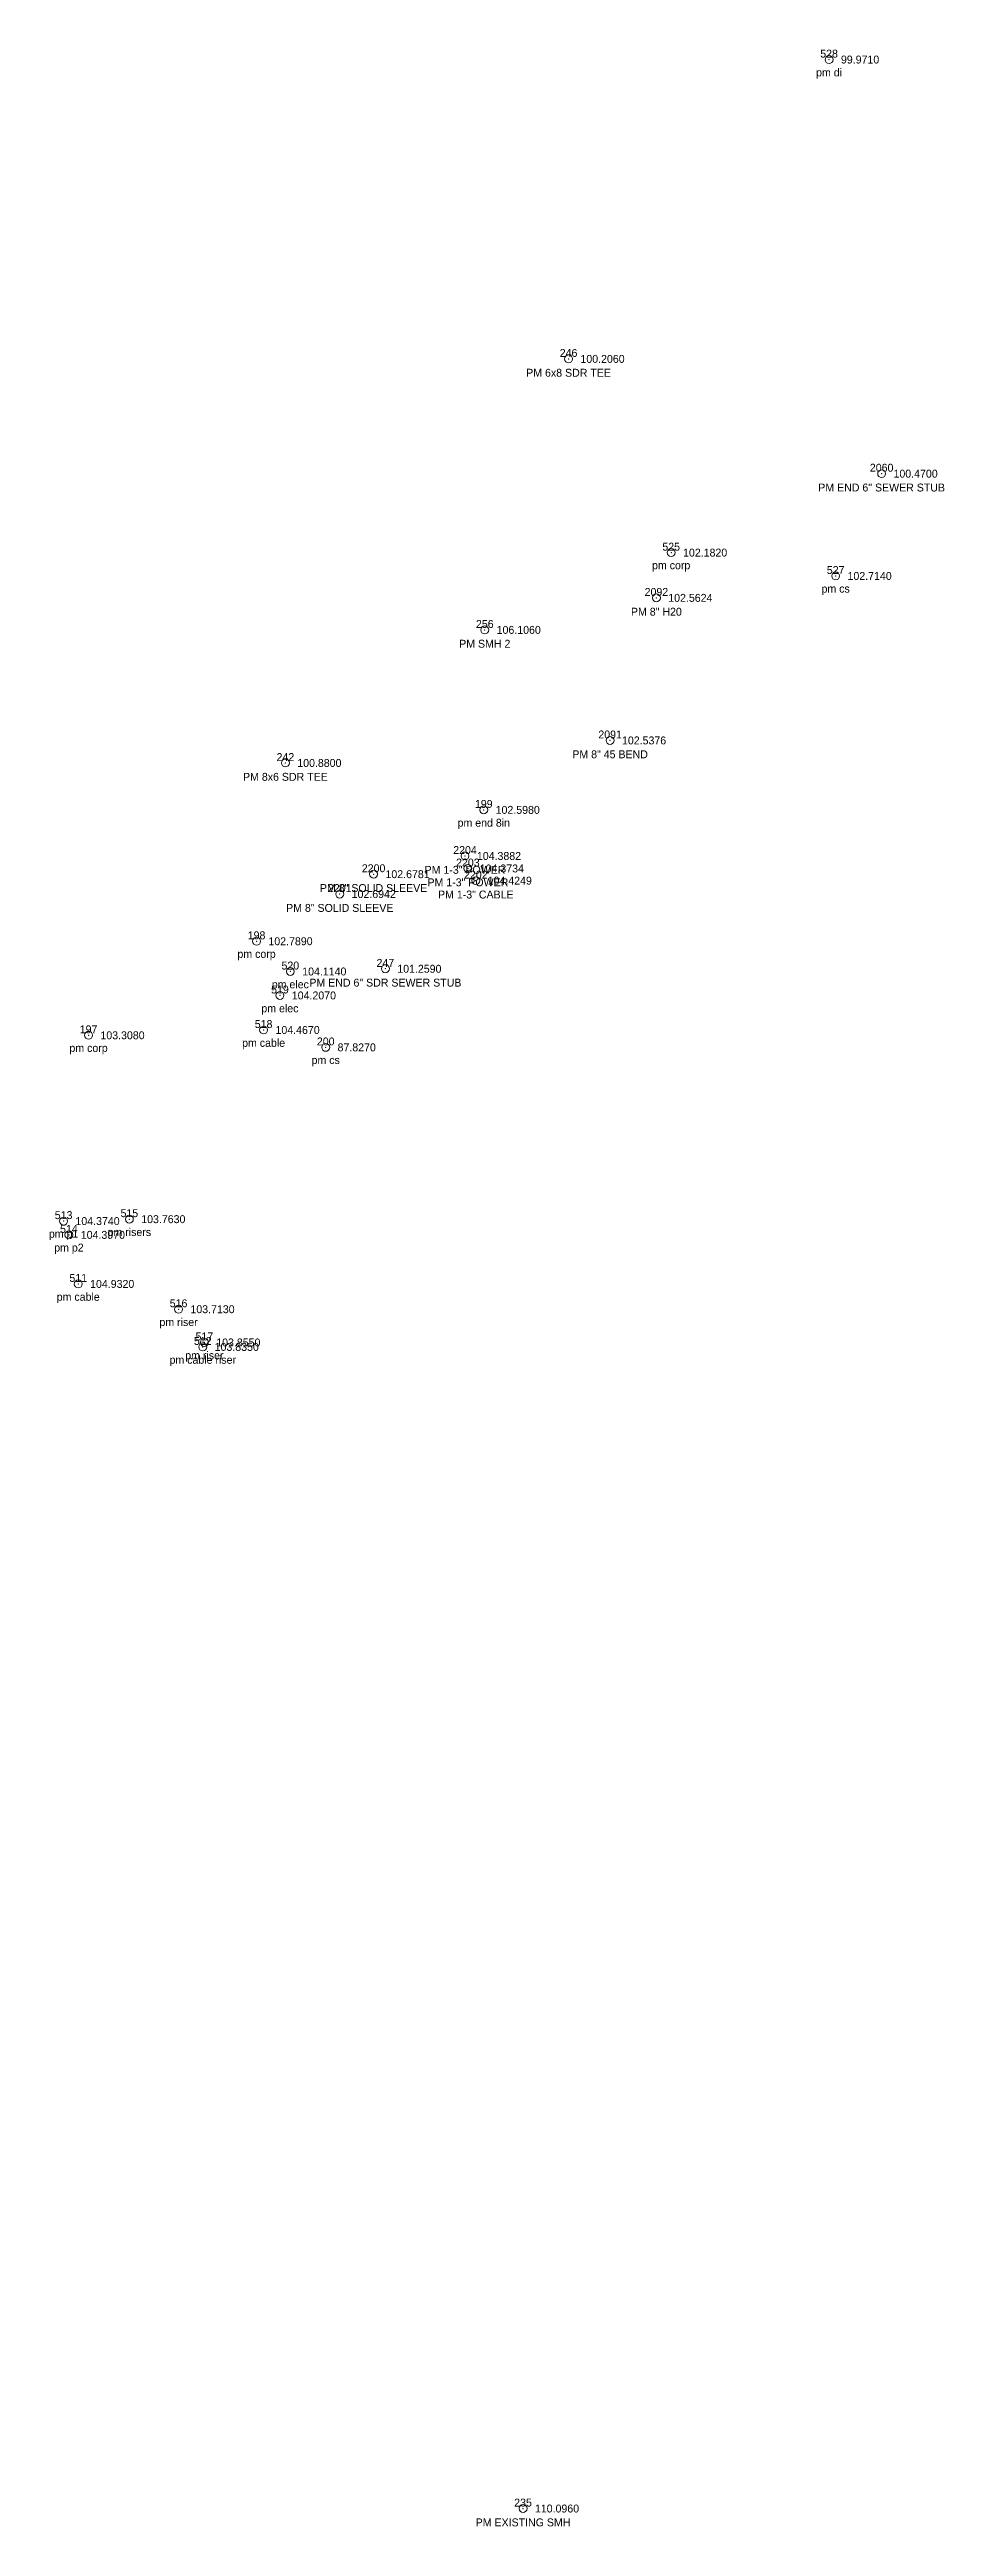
# Model space of a CAD drawing. Extents: x 1196333 to 1196982, y 245092 to 245652.
# Drawn here: x 1196714 to 1196770.5, y 245342.7 to 245499.1 of the extents above; entities that cross this region are included whole.
import ezdxf
from ezdxf.enums import TextEntityAlignment as Align

# ---------------------------------------------------------------- set-up
doc = ezdxf.new("R2010")
doc.units = 21
doc.header["$LTSCALE"] = 50
doc.header["$MEASUREMENT"] = 0
for name, color, linetype, lineweight, true_color in [('PNTDESC', 3, 'Continuous', 0, 0x00ff00), ('PNTELEV', 5, 'Continuous', 0, 0x0000ff), ('PNTS', 1, 'Continuous', 0, 0xff0000)]:
    doc.layers.add(name, color=color, linetype=linetype, lineweight=lineweight, true_color=true_color)
doc.layers.add('PNTNO', color=7, linetype='Continuous', lineweight=0)
doc.styles.add('PTXT', font='txt', dxfattribs={"height": 0.304801})

# ---------------------------------------------------------------- blocks, each defined once
blk = doc.blocks.new('SPT4')
at = {"color": 0, "linetype": 'Continuous'}
blk.add_circle((0, 0), 0.5, dxfattribs=at)
blk = doc.blocks.new('SRVPNO1')
at = {"layer": 'PNTDESC', "style": 'PTXT'}
blk.add_attdef('DESC2', text='', height=1, dxfattribs=at).set_placement((0, -1.75), align=Align.MIDDLE)
at = {"layer": 'PNTELEV', "style": 'PTXT'}
blk.add_attdef('ELEV2', (1.5, -0.5), '', height=1, dxfattribs=at)
at = {"layer": 'PNTNO', "style": 'PTXT'}
blk.add_attdef('PT#', text='', height=1, dxfattribs=at).set_placement((0, 0.75), align=Align.MIDDLE)

msp = doc.modelspace()

# ---------------------------------------------------------------- linework, layer by layer
at = {"layer": 'PNTS'}
for p in [(1196763.195, 245498.439, 99.971), (1196746.75, 245479.538, 100.206), (1196766.5146, 245472.2918, 100.47), (1196753.228, 245467.307, 102.182), (1196752.2939, 245464.45, 102.5624), (1196763.611, 245465.832, 102.714), (1196741.459, 245462.428, 106.106), (1196749.3722, 245455.4479, 102.5376), (1196728.873, 245454.025, 100.88), (1196741.396, 245451.064, 102.598), (1196740.2117, 245448.1526, 104.3882), (1196740.3923, 245447.3643, 104.3734), (1196732.3046, 245445.7484, 102.6942), (1196734.441, 245447.0026, 102.6781), (1196740.8936, 245446.5941, 104.4249), (1196727.051, 245442.768, 102.789), (1196735.185, 245441.03, 101.259), (1196729.184, 245440.859, 104.114), (1196728.527, 245439.346, 104.207), (1196716.445, 245436.83, 103.308), (1196727.497, 245437.165, 104.467), (1196731.417, 245436.068, 87.827), (1196714.868, 245425.1, 104.374), (1196715.205, 245424.229, 104.397), (1196719.021, 245425.22, 103.763), (1196715.793, 245421.131, 104.932), (1196722.127, 245419.534, 103.713), (1196723.657, 245417.154, 103.835), (1196723.756, 245417.436, 103.855), (1196743.876, 245343.809, 110.096)]:
    msp.add_point(p, dxfattribs=at)

# ---------------------------------------------------------------- block references
at = {"layer": 'PNTS', "xscale": 0.5, "yscale": 0.5, "zscale": 0.5}
for p, values in [((1196763.195, 245498.439, 99.971), {'PT#': '528', 'ELEV2': '99.9710', 'DESC2': 'pm di'}), ((1196746.75, 245479.538, 100.206), {'PT#': '246', 'ELEV2': '100.2060', 'DESC2': 'PM 6x8 SDR TEE'}), ((1196766.5146, 245472.2918, 100.47), {'PT#': '2060', 'ELEV2': '100.4700', 'DESC2': 'PM END 6" SEWER STUB'}), ((1196753.228, 245467.307, 102.182), {'PT#': '525', 'ELEV2': '102.1820', 'DESC2': 'pm corp'}), ((1196763.611, 245465.832, 102.714), {'PT#': '527', 'ELEV2': '102.7140', 'DESC2': 'pm cs'}), ((1196752.2939, 245464.45, 102.5624), {'PT#': '2092', 'ELEV2': '102.5624', 'DESC2': 'PM 8" H20'}), ((1196741.459, 245462.428, 106.106), {'PT#': '256', 'ELEV2': '106.1060', 'DESC2': 'PM SMH 2'}), ((1196749.3722, 245455.4479, 102.5376), {'PT#': '2091', 'ELEV2': '102.5376', 'DESC2': 'PM 8" 45 BEND'}), ((1196728.873, 245454.025, 100.88), {'PT#': '242', 'ELEV2': '100.8800', 'DESC2': 'PM 8x6 SDR TEE'}), ((1196741.396, 245451.064, 102.598), {'PT#': '199', 'ELEV2': '102.5980', 'DESC2': 'pm end 8in'}), ((1196740.2117, 245448.1526, 104.3882), {'PT#': '2204', 'ELEV2': '104.3882', 'DESC2': 'PM 1-3" POWER'}), ((1196734.441, 245447.0026, 102.6781), {'PT#': '2200', 'ELEV2': '102.6781', 'DESC2': 'PM 8" SOLID SLEEVE'}), ((1196740.3923, 245447.3643, 104.3734), {'PT#': '2203', 'ELEV2': '104.3734', 'DESC2': 'PM 1-3" POWER'}), ((1196740.8936, 245446.5941, 104.4249), {'PT#': '2202', 'ELEV2': '104.4249', 'DESC2': 'PM 1-3" CABLE'}), ((1196732.3046, 245445.7484, 102.6942), {'PT#': '2201', 'ELEV2': '102.6942', 'DESC2': 'PM 8" SOLID SLEEVE'}), ((1196727.051, 245442.768, 102.789), {'PT#': '198', 'ELEV2': '102.7890', 'DESC2': 'pm corp'}), ((1196729.184, 245440.859, 104.114), {'PT#': '520', 'ELEV2': '104.1140', 'DESC2': 'pm elec'}), ((1196735.185, 245441.03, 101.259), {'PT#': '247', 'ELEV2': '101.2590', 'DESC2': 'PM END 6" SDR SEWER STUB'}), ((1196728.527, 245439.346, 104.207), {'PT#': '519', 'ELEV2': '104.2070', 'DESC2': 'pm elec'}), ((1196727.497, 245437.165, 104.467), {'PT#': '518', 'ELEV2': '104.4670', 'DESC2': 'pm cable'}), ((1196716.445, 245436.83, 103.308), {'PT#': '197', 'ELEV2': '103.3080', 'DESC2': 'pm corp'}), ((1196731.417, 245436.068, 87.827), {'PT#': '200', 'ELEV2': '87.8270', 'DESC2': 'pm cs'}), ((1196714.868, 245425.1, 104.374), {'PT#': '513', 'ELEV2': '104.3740', 'DESC2': 'pm p1'}), ((1196719.021, 245425.22, 103.763), {'PT#': '515', 'ELEV2': '103.7630', 'DESC2': 'pm risers'}), ((1196715.205, 245424.229, 104.397), {'PT#': '514', 'ELEV2': '104.3970', 'DESC2': 'pm p2'}), ((1196715.793, 245421.131, 104.932), {'PT#': '511', 'ELEV2': '104.9320', 'DESC2': 'pm cable'}), ((1196722.127, 245419.534, 103.713), {'PT#': '516', 'ELEV2': '103.7130', 'DESC2': 'pm riser'}), ((1196723.657, 245417.154, 103.835), {'PT#': '512', 'ELEV2': '103.8350', 'DESC2': 'pm cable riser'}), ((1196723.756, 245417.436, 103.855), {'PT#': '517', 'ELEV2': '103.8550', 'DESC2': 'pm riser'}), ((1196743.876, 245343.809, 110.096), {'PT#': '235', 'ELEV2': '110.0960', 'DESC2': 'PM EXISTING SMH'})]:
    msp.add_blockref('SRVPNO1', p, dxfattribs=at).add_auto_attribs(values)
for p in [(1196763.195, 245498.439, 99.971), (1196746.75, 245479.538, 100.206), (1196766.5146, 245472.2918, 100.47), (1196753.228, 245467.307, 102.182), (1196763.611, 245465.832, 102.714), (1196752.2939, 245464.45, 102.5624), (1196741.459, 245462.428, 106.106), (1196749.3722, 245455.4479, 102.5376), (1196728.873, 245454.025, 100.88), (1196741.396, 245451.064, 102.598), (1196734.441, 245447.0026, 102.6781), (1196740.2117, 245448.1526, 104.3882), (1196740.3923, 245447.3643, 104.3734), (1196732.3046, 245445.7484, 102.6942), (1196740.8936, 245446.5941, 104.4249), (1196727.051, 245442.768, 102.789), (1196729.184, 245440.859, 104.114), (1196735.185, 245441.03, 101.259), (1196728.527, 245439.346, 104.207), (1196716.445, 245436.83, 103.308), (1196727.497, 245437.165, 104.467), (1196731.417, 245436.068, 87.827), (1196714.868, 245425.1, 104.374), (1196719.021, 245425.22, 103.763), (1196715.205, 245424.229, 104.397), (1196715.793, 245421.131, 104.932), (1196722.127, 245419.534, 103.713), (1196723.756, 245417.436, 103.855), (1196723.657, 245417.154, 103.835), (1196743.876, 245343.809, 110.096)]:
    msp.add_blockref('SPT4', p, dxfattribs=at)

doc.saveas('drawing.dxf')
